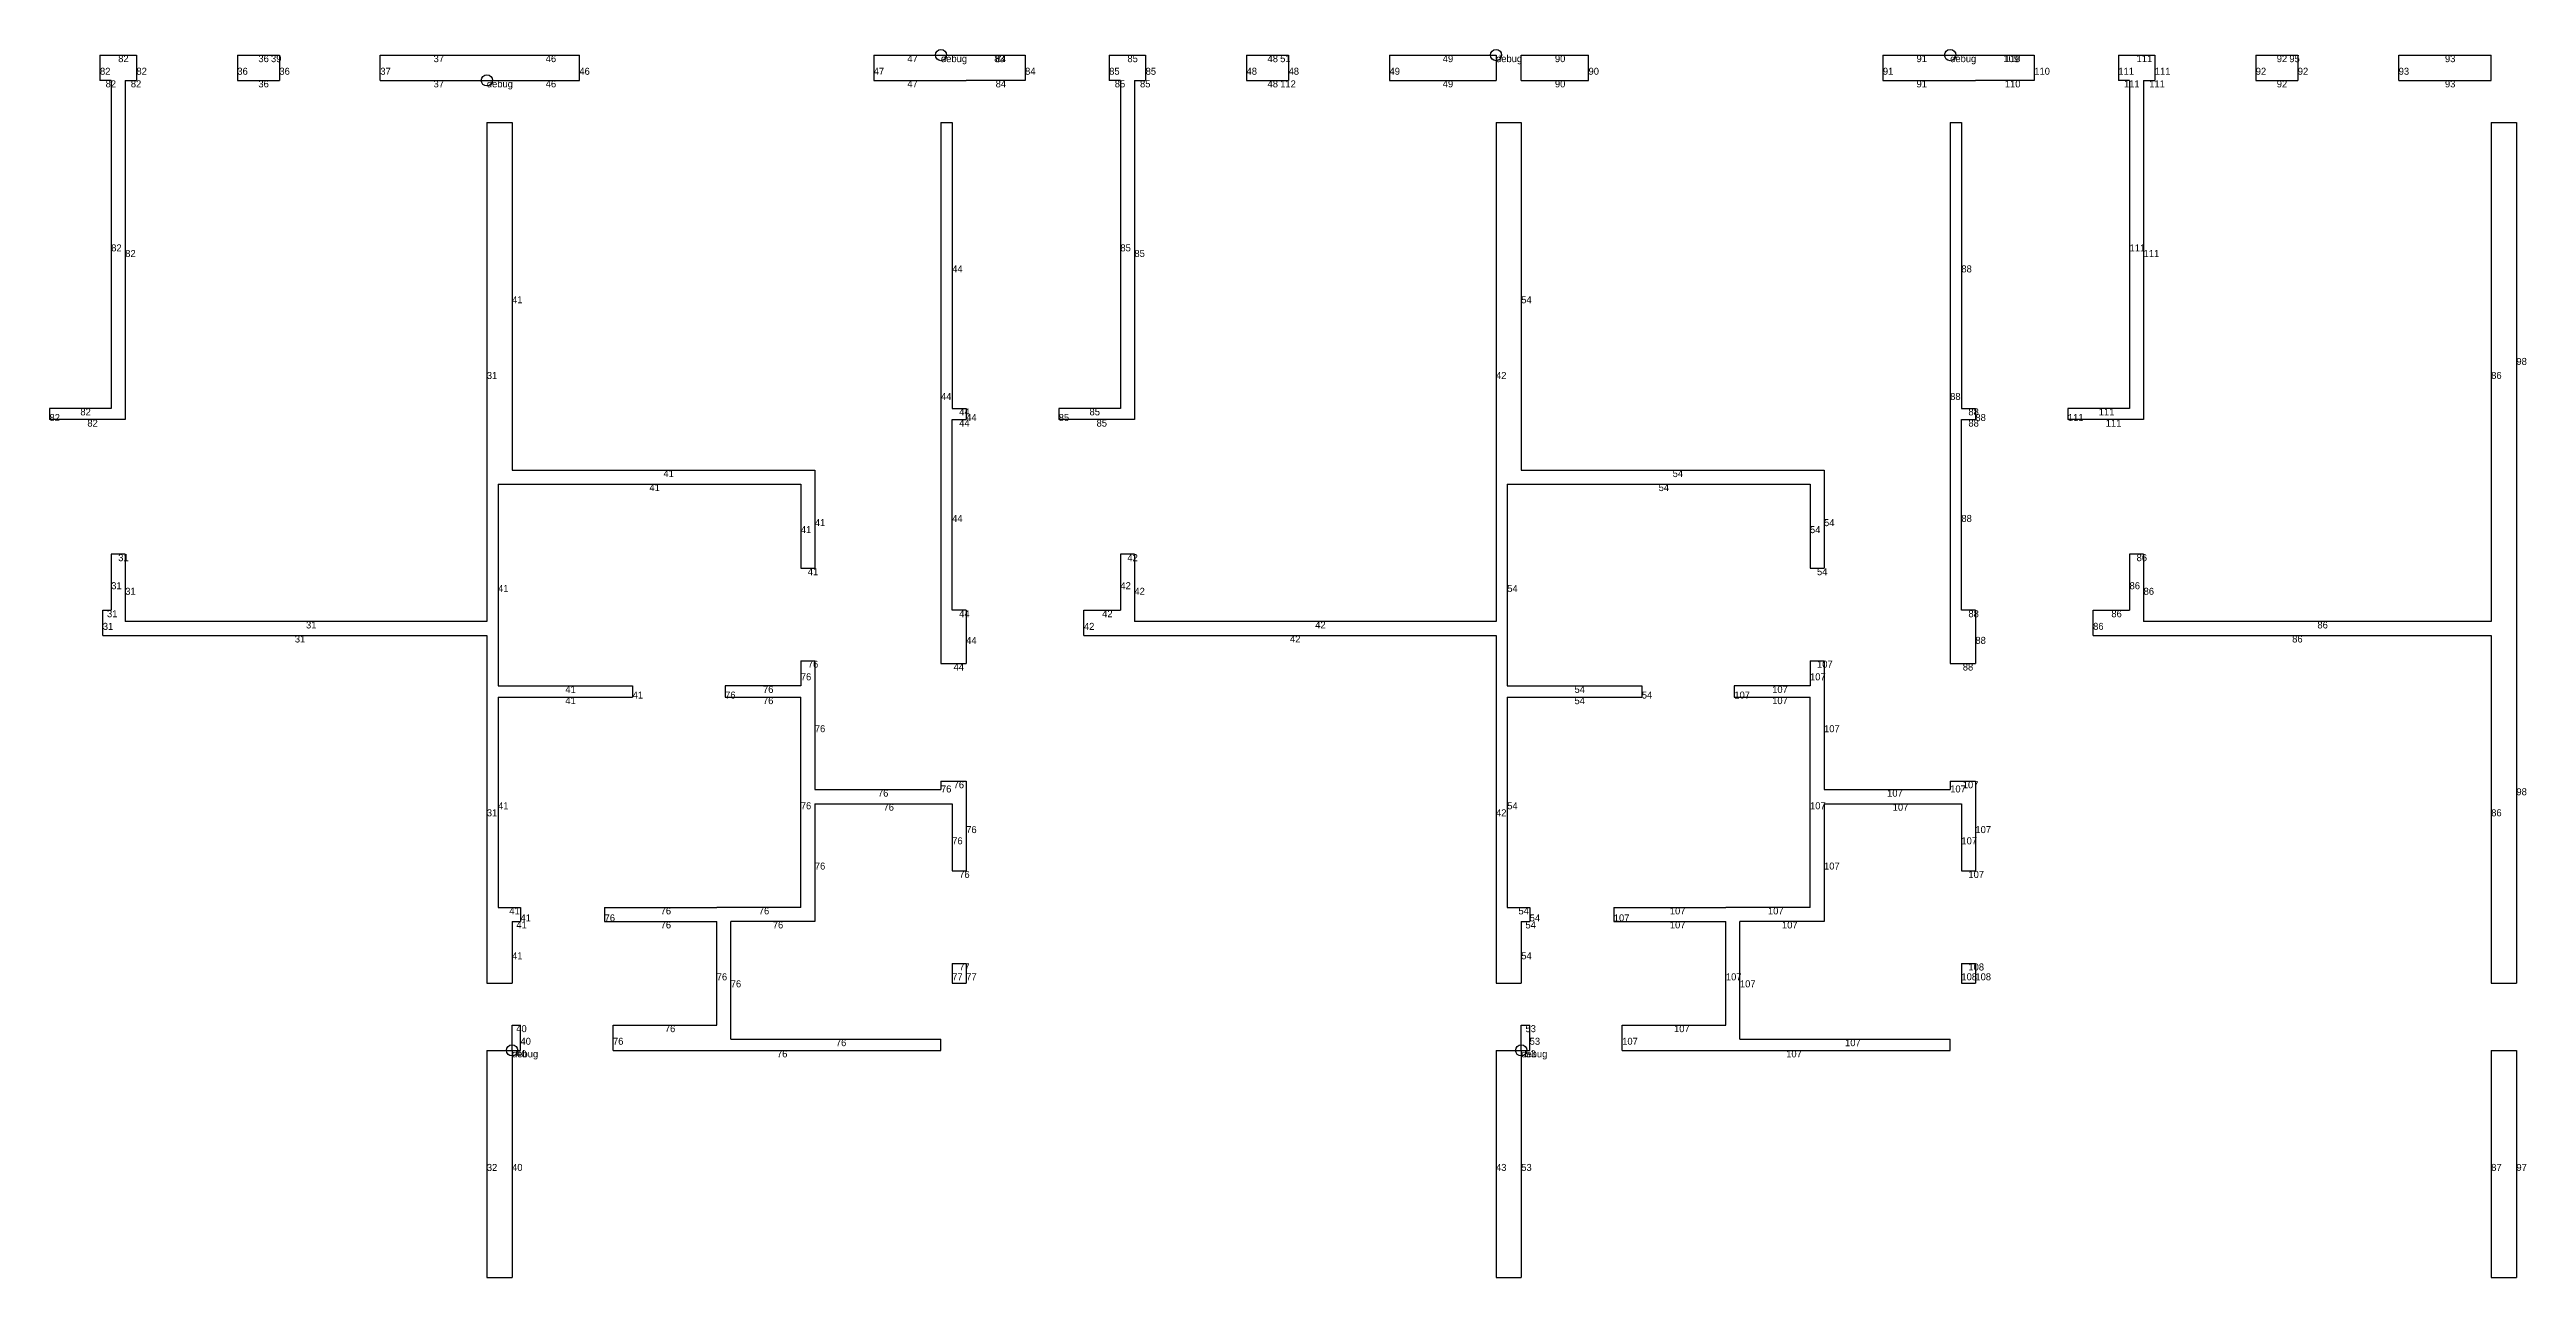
# Model space of a CAD drawing. Header units: metres. Extents: x 234 to 1679, y 437 to 1103.
# Drawn here: x 794 to 1678, y 665 to 1103 of the extents above; entities that cross this region are included whole.
import ezdxf

# ---------------------------------------------------------------- set-up
doc = ezdxf.new("R2010")
doc.units = ezdxf.units.M
doc.layers.add('WALL_DEBUG', color=7, linetype='Continuous')

msp = doc.modelspace()

# ---------------------------------------------------------------- texts
at = {"layer": 'comp_debug_text', "char_height": 2.5, "attachment_point": 1}
for s, insert in [('82', (812, 1096.5)), ('82', (818.5, 1101)), ('82', (825, 1096.5)), ('36', (861, 1096.5)), ('36', (868.5, 1101)), ('39', (873, 1101)), ('36', (876, 1096.5)), ('37', (912, 1096.5)), ('37', (931, 1101)), ('46', (971, 1101)), ('46', (983, 1096.5)), ('47', (1088, 1096.5)), ('47', (1100, 1101)), ('83', (1131, 1101)), ('84', (1131.5, 1101)), ('84', (1142, 1096.5)), ('85', (1172, 1096.5)), ('85', (1178.5, 1101)), ('85', (1185, 1096.5)), ('48', (1221, 1096.5)), ('48', (1228.5, 1101)), ('51', (1233, 1101)), ('48', (1236, 1096.5)), ('49', (1272, 1096.5)), ('49', (1291, 1101)), ('90', (1331, 1101)), ('90', (1343, 1096.5)), ('91', (1448, 1096.5)), ('91', (1460, 1101)), ('109', (1491, 1101)), ('110', (1491.5, 1101)), ('110', (1502, 1096.5)), ('111', (1532, 1096.5)), ('111', (1538.5, 1101)), ('111', (1545, 1096.5)), ('92', (1581, 1096.5)), ('92', (1588.5, 1101)), ('95', (1593, 1101)), ('92', (1596, 1096.5)), ('93', (1632, 1096.5)), ('93', (1648.5, 1101)), ('82', (814, 1092)), ('82', (823, 1092)), ('36', (868.5, 1092)), ('37', (931, 1092)), ('46', (971, 1092)), ('47', (1100, 1092)), ('84', (1131.5, 1092)), ('85', (1174, 1092)), ('85', (1183, 1092)), ('48', (1228.5, 1092)), ('112', (1233, 1092)), ('49', (1291, 1092)), ('90', (1331, 1092)), ('91', (1460, 1092)), ('110', (1491.5, 1092)), ('111', (1534, 1092)), ('111', (1543, 1092)), ('92', (1588.5, 1092)), ('93', (1648.5, 1092)), ('82', (816, 1033.5)), ('82', (821, 1031.5)), ('44', (1116, 1026)), ('85', (1176, 1033.5)), ('85', (1181, 1031.5)), ('88', (1476, 1026)), ('111', (1536, 1033.5)), ('111', (1541, 1031.5)), ('41', (959, 1015)), ('54', (1319, 1015)), ('98', (1674, 993)), ('31', (950, 988)), ('42', (1310, 988)), ('86', (1665, 988)), ('82', (794, 973)), ('82', (805, 975)), ('44', (1112, 980.5)), ('44', (1118.5, 975)), ('44', (1121, 973)), ('85', (1154, 973)), ('85', (1165, 975)), ('88', (1472, 980.5)), ('88', (1478.5, 975)), ('88', (1481, 973)), ('111', (1514, 973)), ('111', (1525, 975)), ('82', (807.5, 971)), ('44', (1118.5, 971)), ('85', (1167.5, 971)), ('88', (1478.5, 971)), ('111', (1527.5, 971)), ('41', (1008, 948)), ('41', (1013, 953)), ('54', (1368, 948)), ('54', (1373, 953)), ('44', (1116, 937)), ('88', (1476, 937)), ('41', (1062, 933)), ('41', (1067, 935.5)), ('54', (1422, 933)), ('54', (1427, 935.5)), ('31', (818.5, 923)), ('42', (1178.5, 923)), ('86', (1538.5, 923)), ('31', (816, 913)), ('31', (821, 911)), ('41', (954, 912)), ('41', (1064.5, 918)), ('42', (1176, 913)), ('42', (1181, 911)), ('54', (1314, 912)), ('54', (1424.5, 918)), ('86', (1536, 913)), ('86', (1541, 911)), ('31', (814.5, 903)), ('44', (1118.5, 903)), ('42', (1169.5, 903)), ('88', (1478.5, 903)), ('86', (1529.5, 903)), ('31', (813, 898.5)), ('31', (881.5, 894)), ('31', (885.5, 899)), ('44', (1121, 893.5)), ('42', (1163, 898.5)), ('42', (1236.5, 894)), ('42', (1245.5, 899)), ('88', (1481, 893.5)), ('86', (1523, 898.5)), ('86', (1594, 894)), ('86', (1603, 899)), ('76', (1064.5, 885)), ('44', (1116.5, 884)), ('107', (1424.5, 885)), ('88', (1476.5, 884)), ('41', (978, 876)), ('76', (1048.5, 876)), ('76', (1062, 880.5)), ('54', (1338, 876)), ('107', (1408.5, 876)), ('107', (1422, 880.5)), ('41', (978, 872)), ('41', (1002, 874)), ('76', (1035, 874)), ('76', (1048.5, 872)), ('54', (1338, 872)), ('54', (1362, 874)), ('107', (1395, 874)), ('107', (1408.5, 872)), ('76', (1067, 862)), ('107', (1427, 862)), ('76', (1112, 840.5)), ('76', (1116.5, 842)), ('107', (1472, 840.5)), ('107', (1476.5, 842)), ('98', (1674, 839.5)), ('31', (950, 832)), ('41', (954, 834.5)), ('76', (1062, 834.5)), ('76', (1089.5, 839)), ('76', (1091.5, 834)), ('42', (1310, 832)), ('54', (1314, 834.5)), ('107', (1422, 834.5)), ('107', (1449.5, 839)), ('107', (1451.5, 834)), ('86', (1665, 832)), ('76', (1116, 822)), ('76', (1121, 826)), ('107', (1476, 822)), ('107', (1481, 826)), ('76', (1067, 813)), ('107', (1427, 813)), ('76', (1118.5, 810)), ('107', (1478.5, 810)), ('41', (958, 797)), ('76', (1012, 797)), ('76', (1047, 797)), ('54', (1318, 797)), ('107', (1372, 797)), ('107', (1407, 797)), ('41', (960.5, 792)), ('41', (962, 794.5)), ('76', (992, 794.5)), ('76', (1012, 792)), ('76', (1052, 792)), ('54', (1320.5, 792)), ('54', (1322, 794.5)), ('107', (1352, 794.5)), ('107', (1372, 792)), ('107', (1412, 792)), ('41', (959, 781)), ('54', (1319, 781)), ('76', (1032, 773.5)), ('76', (1037, 771)), ('77', (1116, 773.5)), ('77', (1118.5, 777)), ('77', (1121, 773.5)), ('107', (1392, 773.5)), ('107', (1397, 771)), ('108', (1476, 773.5)), ('108', (1478.5, 777)), ('108', (1481, 773.5)), ('40', (960.5, 755)), ('76', (1013.5, 755)), ('53', (1320.5, 755)), ('107', (1373.5, 755)), ('40', (960.5, 746)), ('40', (962, 750.5)), ('76', (995, 750.5)), ('76', (1053.5, 746)), ('76', (1074.5, 750)), ('53', (1320.5, 746)), ('53', (1322, 750.5)), ('107', (1355, 750.5)), ('107', (1413.5, 746)), ('107', (1434.5, 750)), ('32', (950, 705.5)), ('40', (959, 705.5)), ('43', (1310, 705.5)), ('53', (1319, 705.5)), ('87', (1665, 705.5)), ('97', (1674, 705.5))]:
    msp.add_mtext(s, dxfattribs=dict(at, insert=insert))
at = {"layer": 'debug', "char_height": 2.5, "attachment_point": 1}
for insert in [(1112, 1101), (1310, 1101), (1472, 1101), (950, 1092), (959, 746), (959, 746), (959, 746), (959, 746), (959, 746), (959, 746), (1319, 746), (1319, 746), (1319, 746), (1319, 746), (1319, 746), (1319, 746)]:
    msp.add_mtext('debug', dxfattribs=dict(at, insert=insert))

# ---------------------------------------------------------------- linework, layer by layer
at = {"layer": 'debug', "color": 2}
for centre in [(1112, 1101), (1310, 1101), (1472, 1101), (950, 1092), (959, 746), (959, 746), (959, 746), (959, 746), (959, 746), (959, 746), (1319, 746), (1319, 746), (1319, 746), (1319, 746), (1319, 746), (1319, 746)]:
    msp.add_circle(centre, 2, dxfattribs=at)
at = {"layer": 'WALL_DEBUG'}
for p, q in [((812, 1101), (812, 1092)), ((812, 1101), (825, 1101)), ((812, 1101), (812, 1092)), ((812, 1101), (825, 1101)), ((812, 1101), (812, 1092)), ((812, 1101), (825, 1101)), ((812, 1101), (812, 1092)), ((812, 1101), (825, 1101)), ((812, 1101), (812, 1092)), ((812, 1101), (825, 1101)), ((812, 1101), (812, 1092)), ((812, 1101), (825, 1101)), ((812, 1101), (812, 1092)), ((812, 1101), (825, 1101)), ((825, 1101), (825, 1092)), ((825, 1101), (825, 1092)), ((825, 1101), (825, 1092)), ((825, 1101), (825, 1092)), ((825, 1101), (825, 1092)), ((825, 1101), (825, 1092)), ((825, 1101), (825, 1092)), ((861, 1101), (861, 1092)), ((861, 1101), (876, 1101)), ((861, 1101), (861, 1092)), ((861, 1101), (876, 1101)), ((861, 1101), (861, 1092)), ((861, 1101), (876, 1101)), ((861, 1101), (861, 1092)), ((861, 1101), (876, 1101)), ((861, 1101), (861, 1092)), ((861, 1101), (876, 1101)), ((861, 1101), (861, 1092)), ((861, 1101), (876, 1101)), ((861, 1101), (861, 1092)), ((861, 1101), (876, 1101)), ((873, 1101), (873, 1101)), ((873, 1101), (873, 1101)), ((873, 1101), (873, 1101)), ((873, 1101), (873, 1101)), ((873, 1101), (873, 1101)), ((873, 1101), (873, 1101)), ((873, 1101), (873, 1101)), ((876, 1101), (876, 1092)), ((876, 1101), (876, 1092)), ((876, 1101), (876, 1092)), ((876, 1101), (876, 1092)), ((876, 1101), (876, 1092)), ((876, 1101), (876, 1092)), ((876, 1101), (876, 1092)), ((912, 1092), (912, 1101)), ((912, 1101), (950, 1101)), ((912, 1092), (912, 1101)), ((912, 1101), (950, 1101)), ((912, 1092), (912, 1101)), ((912, 1101), (950, 1101)), ((912, 1092), (912, 1101)), ((912, 1101), (950, 1101)), ((912, 1092), (912, 1101)), ((912, 1101), (950, 1101)), ((912, 1092), (912, 1101)), ((912, 1101), (950, 1101)), ((912, 1092), (912, 1101)), ((912, 1101), (950, 1101)), ((950, 1101), (959, 1101)), ((950, 1101), (959, 1101)), ((950, 1101), (959, 1101)), ((950, 1101), (959, 1101)), ((950, 1101), (959, 1101)), ((950, 1101), (959, 1101)), ((959, 1101), (983, 1101)), ((959, 1101), (983, 1101)), ((959, 1101), (983, 1101)), ((959, 1101), (983, 1101)), ((959, 1101), (983, 1101)), ((959, 1101), (983, 1101)), ((959, 1101), (983, 1101)), ((983, 1092), (983, 1101)), ((983, 1092), (983, 1101)), ((983, 1092), (983, 1101)), ((983, 1092), (983, 1101)), ((983, 1092), (983, 1101)), ((983, 1092), (983, 1101)), ((983, 1092), (983, 1101)), ((1088, 1101), (1112, 1101)), ((1088, 1101), (1088, 1092)), ((1088, 1101), (1112, 1101)), ((1088, 1101), (1088, 1092)), ((1088, 1101), (1112, 1101)), ((1088, 1101), (1088, 1092)), ((1088, 1101), (1112, 1101)), ((1088, 1101), (1088, 1092)), ((1088, 1101), (1112, 1101)), ((1088, 1101), (1088, 1092)), ((1088, 1101), (1112, 1101)), ((1088, 1101), (1088, 1092)), ((1088, 1101), (1112, 1101)), ((1088, 1101), (1088, 1092)), ((1112, 1101), (1121, 1101)), ((1112, 1101), (1121, 1101)), ((1112, 1101), (1121, 1101)), ((1112, 1101), (1121, 1101)), ((1112, 1101), (1121, 1101)), ((1112, 1101), (1121, 1101)), ((1121, 1101), (1142, 1101)), ((1121, 1101), (1142, 1101)), ((1121, 1101), (1142, 1101)), ((1121, 1101), (1142, 1101)), ((1121, 1101), (1142, 1101)), ((1121, 1101), (1142, 1101)), ((1121, 1101), (1142, 1101)), ((1131, 1101), (1131, 1101)), ((1131, 1101), (1131, 1101)), ((1131, 1101), (1131, 1101)), ((1131, 1101), (1131, 1101)), ((1131, 1101), (1131, 1101)), ((1131, 1101), (1131, 1101)), ((1131, 1101), (1131, 1101)), ((1142, 1101), (1142, 1092)), ((1142, 1101), (1142, 1092)), ((1142, 1101), (1142, 1092)), ((1142, 1101), (1142, 1092)), ((1142, 1101), (1142, 1092)), ((1142, 1101), (1142, 1092)), ((1142, 1101), (1142, 1092)), ((1172, 1101), (1172, 1092)), ((1172, 1101), (1185, 1101)), ((1172, 1101), (1172, 1092)), ((1172, 1101), (1185, 1101)), ((1172, 1101), (1172, 1092)), ((1172, 1101), (1185, 1101)), ((1172, 1101), (1172, 1092)), ((1172, 1101), (1185, 1101)), ((1172, 1101), (1172, 1092)), ((1172, 1101), (1185, 1101)), ((1172, 1101), (1172, 1092)), ((1172, 1101), (1185, 1101)), ((1172, 1101), (1172, 1092)), ((1172, 1101), (1185, 1101)), ((1185, 1101), (1185, 1092)), ((1185, 1101), (1185, 1092)), ((1185, 1101), (1185, 1092)), ((1185, 1101), (1185, 1092)), ((1185, 1101), (1185, 1092)), ((1185, 1101), (1185, 1092)), ((1185, 1101), (1185, 1092)), ((1221, 1101), (1221, 1092)), ((1221, 1101), (1236, 1101)), ((1221, 1101), (1221, 1092)), ((1221, 1101), (1236, 1101)), ((1221, 1101), (1221, 1092)), ((1221, 1101), (1236, 1101)), ((1221, 1101), (1221, 1092)), ((1221, 1101), (1236, 1101)), ((1221, 1101), (1221, 1092)), ((1221, 1101), (1236, 1101)), ((1221, 1101), (1221, 1092)), ((1221, 1101), (1236, 1101)), ((1221, 1101), (1221, 1092)), ((1221, 1101), (1236, 1101)), ((1233, 1101), (1233, 1101)), ((1233, 1101), (1233, 1101)), ((1233, 1101), (1233, 1101)), ((1233, 1101), (1233, 1101)), ((1233, 1101), (1233, 1101)), ((1233, 1101), (1233, 1101)), ((1233, 1101), (1233, 1101)), ((1236, 1101), (1236, 1092)), ((1236, 1101), (1236, 1092)), ((1236, 1101), (1236, 1092)), ((1236, 1101), (1236, 1092)), ((1236, 1101), (1236, 1092)), ((1236, 1101), (1236, 1092)), ((1236, 1101), (1236, 1092)), ((1272, 1101), (1310, 1101)), ((1272, 1101), (1272, 1092)), ((1272, 1101), (1310, 1101)), ((1272, 1101), (1272, 1092)), ((1272, 1101), (1310, 1101)), ((1272, 1101), (1272, 1092)), ((1272, 1101), (1310, 1101)), ((1272, 1101), (1272, 1092)), ((1272, 1101), (1310, 1101)), ((1272, 1101), (1272, 1092)), ((1272, 1101), (1310, 1101)), ((1272, 1101), (1272, 1092)), ((1272, 1101), (1310, 1101)), ((1272, 1101), (1272, 1092)), ((1310, 1101), (1310, 1092)), ((1310, 1101), (1310, 1092)), ((1310, 1101), (1310, 1092)), ((1310, 1101), (1310, 1092)), ((1310, 1101), (1310, 1092)), ((1310, 1101), (1310, 1092)), ((1319, 1101), (1343, 1101)), ((1319, 1092), (1319, 1101)), ((1319, 1101), (1343, 1101)), ((1319, 1092), (1319, 1101)), ((1319, 1101), (1343, 1101)), ((1319, 1092), (1319, 1101)), ((1319, 1101), (1343, 1101)), ((1319, 1092), (1319, 1101)), ((1319, 1101), (1343, 1101)), ((1319, 1092), (1319, 1101)), ((1319, 1101), (1343, 1101)), ((1319, 1092), (1319, 1101)), ((1319, 1101), (1343, 1101)), ((1343, 1092), (1343, 1101)), ((1343, 1092), (1343, 1101)), ((1343, 1092), (1343, 1101)), ((1343, 1092), (1343, 1101)), ((1343, 1092), (1343, 1101)), ((1343, 1092), (1343, 1101)), ((1343, 1092), (1343, 1101)), ((1448, 1101), (1472, 1101)), ((1448, 1101), (1448, 1092)), ((1448, 1101), (1472, 1101)), ((1448, 1101), (1448, 1092)), ((1448, 1101), (1472, 1101)), ((1448, 1101), (1448, 1092)), ((1448, 1101), (1472, 1101)), ((1448, 1101), (1448, 1092)), ((1448, 1101), (1472, 1101)), ((1448, 1101), (1448, 1092)), ((1448, 1101), (1472, 1101)), ((1448, 1101), (1448, 1092)), ((1448, 1101), (1472, 1101)), ((1448, 1101), (1448, 1092)), ((1472, 1101), (1481, 1101)), ((1472, 1101), (1481, 1101)), ((1472, 1101), (1481, 1101)), ((1472, 1101), (1481, 1101)), ((1472, 1101), (1481, 1101)), ((1472, 1101), (1481, 1101)), ((1481, 1101), (1502, 1101)), ((1481, 1101), (1502, 1101)), ((1481, 1101), (1502, 1101)), ((1481, 1101), (1502, 1101)), ((1481, 1101), (1502, 1101)), ((1481, 1101), (1502, 1101)), ((1481, 1101), (1502, 1101)), ((1491, 1101), (1491, 1101)), ((1491, 1101), (1491, 1101)), ((1491, 1101), (1491, 1101)), ((1491, 1101), (1491, 1101)), ((1491, 1101), (1491, 1101)), ((1491, 1101), (1491, 1101)), ((1491, 1101), (1491, 1101)), ((1502, 1101), (1502, 1092)), ((1502, 1101), (1502, 1092)), ((1502, 1101), (1502, 1092)), ((1502, 1101), (1502, 1092)), ((1502, 1101), (1502, 1092)), ((1502, 1101), (1502, 1092)), ((1502, 1101), (1502, 1092)), ((1532, 1101), (1532, 1092)), ((1532, 1101), (1545, 1101)), ((1532, 1101), (1532, 1092)), ((1532, 1101), (1545, 1101)), ((1532, 1101), (1532, 1092)), ((1532, 1101), (1545, 1101)), ((1532, 1101), (1532, 1092)), ((1532, 1101), (1545, 1101)), ((1532, 1101), (1532, 1092)), ((1532, 1101), (1545, 1101)), ((1532, 1101), (1532, 1092)), ((1532, 1101), (1545, 1101)), ((1532, 1101), (1532, 1092)), ((1532, 1101), (1545, 1101)), ((1545, 1101), (1545, 1092)), ((1545, 1101), (1545, 1092)), ((1545, 1101), (1545, 1092)), ((1545, 1101), (1545, 1092)), ((1545, 1101), (1545, 1092)), ((1545, 1101), (1545, 1092)), ((1545, 1101), (1545, 1092)), ((1581, 1101), (1581, 1092)), ((1581, 1101), (1596, 1101)), ((1581, 1101), (1581, 1092)), ((1581, 1101), (1596, 1101)), ((1581, 1101), (1581, 1092)), ((1581, 1101), (1596, 1101)), ((1581, 1101), (1581, 1092)), ((1581, 1101), (1596, 1101)), ((1581, 1101), (1581, 1092)), ((1581, 1101), (1596, 1101)), ((1581, 1101), (1581, 1092)), ((1581, 1101), (1596, 1101)), ((1581, 1101), (1581, 1092)), ((1581, 1101), (1596, 1101)), ((1593, 1101), (1593, 1101)), ((1593, 1101), (1593, 1101)), ((1593, 1101), (1593, 1101)), ((1593, 1101), (1593, 1101)), ((1593, 1101), (1593, 1101)), ((1593, 1101), (1593, 1101)), ((1593, 1101), (1593, 1101)), ((1596, 1101), (1596, 1092)), ((1596, 1101), (1596, 1092)), ((1596, 1101), (1596, 1092)), ((1596, 1101), (1596, 1092)), ((1596, 1101), (1596, 1092)), ((1596, 1101), (1596, 1092)), ((1596, 1101), (1596, 1092)), ((1632, 1092), (1632, 1101)), ((1632, 1101), (1665, 1101)), ((1632, 1092), (1632, 1101)), ((1632, 1101), (1665, 1101)), ((1632, 1092), (1632, 1101)), ((1632, 1101), (1665, 1101)), ((1632, 1092), (1632, 1101)), ((1632, 1101), (1665, 1101)), ((1632, 1092), (1632, 1101)), ((1632, 1101), (1665, 1101)), ((1632, 1092), (1632, 1101)), ((1632, 1101), (1665, 1101)), ((1632, 1092), (1632, 1101)), ((1632, 1101), (1665, 1101)), ((1665, 1092), (1665, 1101)), ((1665, 1092), (1665, 1101)), ((1665, 1092), (1665, 1101)), ((1665, 1092), (1665, 1101)), ((1665, 1092), (1665, 1101)), ((1665, 1092), (1665, 1101)), ((816, 1092), (812, 1092)), ((816, 1092), (812, 1092)), ((816, 1092), (812, 1092)), ((816, 1092), (812, 1092)), ((816, 1092), (812, 1092)), ((816, 1092), (812, 1092)), ((816, 1092), (812, 1092)), ((816, 1092), (816, 975)), ((816, 1092), (816, 975)), ((816, 1092), (816, 975)), ((816, 1092), (816, 975)), ((816, 1092), (816, 975)), ((816, 1092), (816, 975)), ((816, 1092), (816, 975)), ((821, 1092), (821, 971)), ((821, 1092), (825, 1092)), ((821, 1092), (821, 971)), ((821, 1092), (825, 1092)), ((821, 1092), (821, 971)), ((821, 1092), (825, 1092)), ((821, 1092), (821, 971)), ((821, 1092), (825, 1092)), ((821, 1092), (821, 971)), ((821, 1092), (825, 1092)), ((821, 1092), (821, 971)), ((821, 1092), (825, 1092)), ((821, 1092), (821, 971)), ((821, 1092), (825, 1092)), ((861, 1092), (876, 1092)), ((861, 1092), (876, 1092)), ((861, 1092), (876, 1092)), ((861, 1092), (876, 1092)), ((861, 1092), (876, 1092)), ((861, 1092), (876, 1092)), ((861, 1092), (876, 1092)), ((912, 1092), (950, 1092)), ((912, 1092), (950, 1092)), ((912, 1092), (950, 1092)), ((912, 1092), (950, 1092)), ((912, 1092), (950, 1092)), ((912, 1092), (950, 1092)), ((912, 1092), (950, 1092)), ((950, 1092), (959, 1092)), ((950, 1092), (959, 1092)), ((950, 1092), (959, 1092)), ((950, 1092), (959, 1092)), ((950, 1092), (959, 1092)), ((950, 1092), (959, 1092)), ((959, 1092), (983, 1092)), ((959, 1092), (983, 1092)), ((959, 1092), (983, 1092)), ((959, 1092), (983, 1092)), ((959, 1092), (983, 1092)), ((959, 1092), (983, 1092)), ((959, 1092), (983, 1092)), ((1088, 1092), (1112, 1092)), ((1088, 1092), (1112, 1092)), ((1088, 1092), (1112, 1092)), ((1088, 1092), (1112, 1092)), ((1088, 1092), (1112, 1092)), ((1088, 1092), (1112, 1092)), ((1088, 1092), (1112, 1092)), ((1112, 1092), (1121, 1092)), ((1112, 1092), (1121, 1092)), ((1112, 1092), (1121, 1092)), ((1112, 1092), (1121, 1092)), ((1112, 1092), (1121, 1092)), ((1112, 1092), (1121, 1092)), ((1142, 1092), (1121, 1092)), ((1142, 1092), (1121, 1092)), ((1142, 1092), (1121, 1092)), ((1142, 1092), (1121, 1092)), ((1142, 1092), (1121, 1092)), ((1142, 1092), (1121, 1092)), ((1142, 1092), (1121, 1092)), ((1176, 1092), (1172, 1092)), ((1176, 1092), (1172, 1092)), ((1176, 1092), (1172, 1092)), ((1176, 1092), (1172, 1092)), ((1176, 1092), (1172, 1092)), ((1176, 1092), (1172, 1092)), ((1176, 1092), (1172, 1092)), ((1176, 1092), (1176, 975)), ((1176, 1092), (1176, 975)), ((1176, 1092), (1176, 975)), ((1176, 1092), (1176, 975)), ((1176, 1092), (1176, 975)), ((1176, 1092), (1176, 975)), ((1176, 1092), (1176, 975)), ((1181, 1092), (1181, 971)), ((1181, 1092), (1185, 1092)), ((1181, 1092), (1181, 971)), ((1181, 1092), (1185, 1092)), ((1181, 1092), (1181, 971)), ((1181, 1092), (1185, 1092)), ((1181, 1092), (1181, 971)), ((1181, 1092), (1185, 1092)), ((1181, 1092), (1181, 971)), ((1181, 1092), (1185, 1092)), ((1181, 1092), (1181, 971)), ((1181, 1092), (1185, 1092)), ((1181, 1092), (1181, 971)), ((1181, 1092), (1185, 1092)), ((1221, 1092), (1236, 1092)), ((1221, 1092), (1236, 1092)), ((1221, 1092), (1236, 1092)), ((1221, 1092), (1236, 1092)), ((1221, 1092), (1236, 1092)), ((1221, 1092), (1236, 1092)), ((1221, 1092), (1236, 1092)), ((1233, 1092), (1233, 1092)), ((1233, 1092), (1233, 1092)), ((1233, 1092), (1233, 1092)), ((1233, 1092), (1233, 1092)), ((1233, 1092), (1233, 1092)), ((1233, 1092), (1233, 1092)), ((1233, 1092), (1233, 1092)), ((1272, 1092), (1310, 1092)), ((1272, 1092), (1310, 1092)), ((1272, 1092), (1310, 1092)), ((1272, 1092), (1310, 1092)), ((1272, 1092), (1310, 1092)), ((1272, 1092), (1310, 1092)), ((1272, 1092), (1310, 1092)), ((1319, 1092), (1343, 1092)), ((1319, 1092), (1343, 1092)), ((1319, 1092), (1343, 1092)), ((1319, 1092), (1343, 1092)), ((1319, 1092), (1343, 1092)), ((1319, 1092), (1343, 1092)), ((1319, 1092), (1343, 1092)), ((1448, 1092), (1472, 1092)), ((1448, 1092), (1472, 1092)), ((1448, 1092), (1472, 1092)), ((1448, 1092), (1472, 1092)), ((1448, 1092), (1472, 1092)), ((1448, 1092), (1472, 1092)), ((1448, 1092), (1472, 1092)), ((1472, 1092), (1481, 1092)), ((1472, 1092), (1481, 1092)), ((1472, 1092), (1481, 1092)), ((1472, 1092), (1481, 1092)), ((1472, 1092), (1481, 1092)), ((1472, 1092), (1481, 1092)), ((1502, 1092), (1481, 1092)), ((1502, 1092), (1481, 1092)), ((1502, 1092), (1481, 1092)), ((1502, 1092), (1481, 1092)), ((1502, 1092), (1481, 1092)), ((1502, 1092), (1481, 1092)), ((1502, 1092), (1481, 1092)), ((1536, 1092), (1532, 1092)), ((1536, 1092), (1532, 1092)), ((1536, 1092), (1532, 1092)), ((1536, 1092), (1532, 1092)), ((1536, 1092), (1532, 1092)), ((1536, 1092), (1532, 1092)), ((1536, 1092), (1532, 1092)), ((1536, 1092), (1536, 975)), ((1536, 1092), (1536, 975)), ((1536, 1092), (1536, 975)), ((1536, 1092), (1536, 975)), ((1536, 1092), (1536, 975)), ((1536, 1092), (1536, 975)), ((1536, 1092), (1536, 975)), ((1541, 1092), (1541, 971)), ((1541, 1092), (1545, 1092)), ((1541, 1092), (1541, 971)), ((1541, 1092), (1545, 1092)), ((1541, 1092), (1541, 971)), ((1541, 1092), (1545, 1092)), ((1541, 1092), (1541, 971)), ((1541, 1092), (1545, 1092)), ((1541, 1092), (1541, 971)), ((1541, 1092), (1545, 1092)), ((1541, 1092), (1541, 971)), ((1541, 1092), (1545, 1092)), ((1541, 1092), (1541, 971)), ((1541, 1092), (1545, 1092)), ((1581, 1092), (1596, 1092)), ((1581, 1092), (1596, 1092)), ((1581, 1092), (1596, 1092)), ((1581, 1092), (1596, 1092)), ((1581, 1092), (1596, 1092)), ((1581, 1092), (1596, 1092)), ((1581, 1092), (1596, 1092)), ((1632, 1092), (1665, 1092)), ((1632, 1092), (1665, 1092)), ((1632, 1092), (1665, 1092)), ((1632, 1092), (1665, 1092)), ((1632, 1092), (1665, 1092)), ((1632, 1092), (1665, 1092)), ((1632, 1092), (1665, 1092)), ((950, 1077), (950, 899)), ((950, 1077), (950, 899)), ((950, 1077), (959, 1077)), ((950, 1077), (950, 899)), ((950, 1077), (959, 1077)), ((950, 1077), (950, 899)), ((950, 1077), (959, 1077)), ((950, 1077), (950, 899)), ((950, 1077), (959, 1077)), ((950, 1077), (950, 899)), ((950, 1077), (959, 1077)), ((950, 1077), (950, 899)), ((950, 1077), (959, 1077)), ((959, 1077), (959, 953)), ((959, 1077), (959, 953)), ((959, 1077), (959, 953)), ((959, 1077), (959, 953)), ((959, 1077), (959, 953)), ((959, 1077), (959, 953)), ((959, 1077), (959, 953)), ((1112, 1077), (1112, 884)), ((1112, 1077), (1112, 884)), ((1112, 1077), (1116, 1077)), ((1112, 1077), (1112, 884)), ((1112, 1077), (1116, 1077)), ((1112, 1077), (1112, 884)), ((1112, 1077), (1116, 1077)), ((1112, 1077), (1112, 884)), ((1112, 1077), (1116, 1077)), ((1112, 1077), (1112, 884)), ((1112, 1077), (1116, 1077)), ((1112, 1077), (1112, 884)), ((1112, 1077), (1116, 1077)), ((1116, 1077), (1116, 975)), ((1116, 1077), (1116, 975)), ((1116, 1077), (1116, 975)), ((1116, 1077), (1116, 975)), ((1116, 1077), (1116, 975)), ((1116, 1077), (1116, 975)), ((1116, 1077), (1116, 975)), ((1310, 1077), (1310, 899)), ((1310, 1077), (1310, 899)), ((1310, 1077), (1319, 1077)), ((1310, 1077), (1310, 899)), ((1310, 1077), (1319, 1077)), ((1310, 1077), (1310, 899)), ((1310, 1077), (1319, 1077)), ((1310, 1077), (1310, 899)), ((1310, 1077), (1319, 1077)), ((1310, 1077), (1310, 899)), ((1310, 1077), (1319, 1077)), ((1310, 1077), (1310, 899)), ((1310, 1077), (1319, 1077)), ((1319, 1077), (1319, 953)), ((1319, 1077), (1319, 953)), ((1319, 1077), (1319, 953)), ((1319, 1077), (1319, 953)), ((1319, 1077), (1319, 953)), ((1319, 1077), (1319, 953)), ((1319, 1077), (1319, 953)), ((1472, 1077), (1472, 884)), ((1472, 1077), (1472, 884)), ((1472, 1077), (1476, 1077)), ((1472, 1077), (1472, 884)), ((1472, 1077), (1476, 1077)), ((1472, 1077), (1472, 884)), ((1472, 1077), (1476, 1077)), ((1472, 1077), (1472, 884)), ((1472, 1077), (1476, 1077)), ((1472, 1077), (1472, 884)), ((1472, 1077), (1476, 1077)), ((1472, 1077), (1472, 884)), ((1472, 1077), (1476, 1077)), ((1476, 1077), (1476, 975)), ((1476, 1077), (1476, 975)), ((1476, 1077), (1476, 975)), ((1476, 1077), (1476, 975)), ((1476, 1077), (1476, 975)), ((1476, 1077), (1476, 975)), ((1476, 1077), (1476, 975)), ((1665, 1077), (1665, 899)), ((1665, 1077), (1665, 899)), ((1665, 1077), (1674, 1077)), ((1665, 1077), (1665, 899)), ((1665, 1077), (1674, 1077)), ((1665, 1077), (1665, 899)), ((1665, 1077), (1674, 1077)), ((1665, 1077), (1665, 899)), ((1665, 1077), (1674, 1077)), ((1665, 1077), (1665, 899)), ((1665, 1077), (1674, 1077)), ((1665, 1077), (1665, 899)), ((1665, 1077), (1674, 1077)), ((1674, 1077), (1674, 909)), ((1674, 1077), (1674, 909)), ((1674, 1077), (1674, 909)), ((1674, 1077), (1674, 909)), ((1674, 1077), (1674, 909)), ((1674, 1077), (1674, 909)), ((1674, 1077), (1674, 909)), ((816, 975), (794, 975)), ((794, 975), (794, 971)), ((816, 975), (794, 975)), ((794, 975), (794, 971)), ((816, 975), (794, 975)), ((794, 975), (794, 971)), ((816, 975), (794, 975)), ((794, 975), (794, 971)), ((816, 975), (794, 975)), ((794, 975), (794, 971)), ((816, 975), (794, 975)), ((794, 975), (794, 971)), ((816, 975), (794, 975)), ((794, 975), (794, 971)), ((1116, 975), (1121, 975)), ((1116, 975), (1121, 975)), ((1116, 975), (1121, 975)), ((1116, 975), (1121, 975)), ((1116, 975), (1121, 975)), ((1116, 975), (1121, 975)), ((1116, 975), (1121, 975)), ((1121, 975), (1121, 971)), ((1121, 975), (1121, 971)), ((1121, 975), (1121, 971)), ((1121, 975), (1121, 971)), ((1121, 975), (1121, 971)), ((1121, 975), (1121, 971)), ((1121, 975), (1121, 971)), ((1176, 975), (1154, 975)), ((1154, 975), (1154, 971)), ((1176, 975), (1154, 975)), ((1154, 975), (1154, 971)), ((1176, 975), (1154, 975)), ((1154, 975), (1154, 971)), ((1176, 975), (1154, 975)), ((1154, 975), (1154, 971)), ((1176, 975), (1154, 975)), ((1154, 975), (1154, 971)), ((1176, 975), (1154, 975)), ((1154, 975), (1154, 971)), ((1176, 975), (1154, 975)), ((1154, 975), (1154, 971)), ((1476, 975), (1481, 975)), ((1476, 975), (1481, 975)), ((1476, 975), (1481, 975)), ((1476, 975), (1481, 975)), ((1476, 975), (1481, 975)), ((1476, 975), (1481, 975)), ((1476, 975), (1481, 975)), ((1481, 975), (1481, 971)), ((1481, 975), (1481, 971)), ((1481, 975), (1481, 971)), ((1481, 975), (1481, 971)), ((1481, 975), (1481, 971)), ((1481, 975), (1481, 971)), ((1481, 975), (1481, 971)), ((1536, 975), (1514, 975)), ((1514, 975), (1514, 971)), ((1536, 975), (1514, 975)), ((1514, 975), (1514, 971)), ((1536, 975), (1514, 975)), ((1514, 975), (1514, 971)), ((1536, 975), (1514, 975)), ((1514, 975), (1514, 971)), ((1536, 975), (1514, 975)), ((1514, 975), (1514, 971)), ((1536, 975), (1514, 975)), ((1514, 975), (1514, 971)), ((1536, 975), (1514, 975)), ((1514, 975), (1514, 971)), ((821, 971), (794, 971)), ((821, 971), (794, 971)), ((821, 971), (794, 971)), ((821, 971), (794, 971)), ((821, 971), (794, 971)), ((821, 971), (794, 971)), ((821, 971), (794, 971)), ((1116, 903), (1116, 971)), ((1116, 971), (1121, 971)), ((1116, 903), (1116, 971)), ((1116, 971), (1121, 971)), ((1116, 903), (1116, 971)), ((1116, 971), (1121, 971)), ((1116, 903), (1116, 971)), ((1116, 971), (1121, 971)), ((1116, 903), (1116, 971)), ((1116, 971), (1121, 971)), ((1116, 903), (1116, 971)), ((1116, 971), (1121, 971)), ((1116, 903), (1116, 971)), ((1116, 971), (1121, 971)), ((1181, 971), (1154, 971)), ((1181, 971), (1154, 971)), ((1181, 971), (1154, 971)), ((1181, 971), (1154, 971)), ((1181, 971), (1154, 971)), ((1181, 971), (1154, 971)), ((1181, 971), (1154, 971)), ((1476, 903), (1476, 971)), ((1476, 971), (1481, 971)), ((1476, 903), (1476, 971)), ((1476, 971), (1481, 971)), ((1476, 903), (1476, 971)), ((1476, 971), (1481, 971)), ((1476, 903), (1476, 971)), ((1476, 971), (1481, 971)), ((1476, 903), (1476, 971)), ((1476, 971), (1481, 971)), ((1476, 903), (1476, 971)), ((1476, 971), (1481, 971)), ((1476, 903), (1476, 971)), ((1476, 971), (1481, 971)), ((1541, 971), (1514, 971)), ((1541, 971), (1514, 971)), ((1541, 971), (1514, 971)), ((1541, 971), (1514, 971)), ((1541, 971), (1514, 971)), ((1541, 971), (1514, 971)), ((1541, 971), (1514, 971)), ((954, 948), (954, 876)), ((954, 948), (1062, 948)), ((954, 948), (954, 876)), ((954, 948), (1062, 948)), ((954, 948), (954, 876)), ((954, 948), (1062, 948)), ((954, 948), (954, 876)), ((954, 948), (1062, 948)), ((954, 948), (954, 876)), ((954, 948), (1062, 948)), ((954, 948), (954, 876)), ((954, 948), (1062, 948)), ((954, 948), (954, 876)), ((954, 948), (1062, 948)), ((959, 953), (1067, 953)), ((959, 953), (1067, 953)), ((959, 953), (1067, 953)), ((959, 953), (1067, 953)), ((959, 953), (1067, 953)), ((959, 953), (1067, 953)), ((959, 953), (1067, 953)), ((1062, 948), (1062, 918)), ((1062, 948), (1062, 918)), ((1062, 948), (1062, 918)), ((1062, 948), (1062, 918)), ((1062, 948), (1062, 918)), ((1062, 948), (1062, 918)), ((1062, 948), (1062, 918)), ((1067, 953), (1067, 918)), ((1067, 953), (1067, 918)), ((1067, 953), (1067, 918)), ((1067, 953), (1067, 918)), ((1067, 953), (1067, 918)), ((1067, 953), (1067, 918)), ((1067, 953), (1067, 918)), ((1314, 948), (1314, 876)), ((1314, 948), (1422, 948)), ((1314, 948), (1314, 876)), ((1314, 948), (1422, 948)), ((1314, 948), (1314, 876)), ((1314, 948), (1422, 948)), ((1314, 948), (1314, 876)), ((1314, 948), (1422, 948)), ((1314, 948), (1314, 876)), ((1314, 948), (1422, 948)), ((1314, 948), (1314, 876)), ((1314, 948), (1422, 948)), ((1314, 948), (1314, 876)), ((1314, 948), (1422, 948)), ((1319, 953), (1427, 953)), ((1319, 953), (1427, 953)), ((1319, 953), (1427, 953)), ((1319, 953), (1427, 953)), ((1319, 953), (1427, 953)), ((1319, 953), (1427, 953)), ((1319, 953), (1427, 953)), ((1422, 948), (1422, 918)), ((1422, 948), (1422, 918)), ((1422, 948), (1422, 918)), ((1422, 948), (1422, 918)), ((1422, 948), (1422, 918)), ((1422, 948), (1422, 918)), ((1422, 948), (1422, 918)), ((1427, 953), (1427, 918)), ((1427, 953), (1427, 918)), ((1427, 953), (1427, 918)), ((1427, 953), (1427, 918)), ((1427, 953), (1427, 918)), ((1427, 953), (1427, 918)), ((1427, 953), (1427, 918)), ((821, 923), (816, 923)), ((816, 923), (816, 903)), ((821, 923), (816, 923)), ((816, 923), (816, 903)), ((821, 923), (816, 923)), ((816, 923), (816, 903)), ((821, 923), (816, 923)), ((816, 923), (816, 903)), ((821, 923), (816, 923)), ((816, 923), (816, 903)), ((821, 923), (816, 923)), ((816, 923), (816, 903)), ((821, 923), (816, 923)), ((816, 923), (816, 903)), ((821, 923), (821, 899)), ((821, 923), (821, 899)), ((821, 923), (821, 899)), ((821, 923), (821, 899)), ((821, 923), (821, 899)), ((821, 923), (821, 899)), ((821, 923), (821, 899)), ((1181, 923), (1176, 923)), ((1176, 923), (1176, 903)), ((1181, 923), (1176, 923)), ((1176, 923), (1176, 903)), ((1181, 923), (1176, 923)), ((1176, 923), (1176, 903)), ((1181, 923), (1176, 923)), ((1176, 923), (1176, 903)), ((1181, 923), (1176, 923)), ((1176, 923), (1176, 903)), ((1181, 923), (1176, 923)), ((1176, 923), (1176, 903)), ((1181, 923), (1176, 923)), ((1176, 923), (1176, 903)), ((1181, 923), (1181, 899)), ((1181, 923), (1181, 899)), ((1181, 923), (1181, 899)), ((1181, 923), (1181, 899)), ((1181, 923), (1181, 899)), ((1181, 923), (1181, 899)), ((1181, 923), (1181, 899)), ((1541, 923), (1536, 923)), ((1536, 923), (1536, 903)), ((1541, 923), (1536, 923)), ((1536, 923), (1536, 903)), ((1541, 923), (1536, 923)), ((1536, 923), (1536, 903)), ((1541, 923), (1536, 923)), ((1536, 923), (1536, 903)), ((1541, 923), (1536, 923)), ((1536, 923), (1536, 903)), ((1541, 923), (1536, 923)), ((1536, 923), (1536, 903)), ((1541, 923), (1536, 923)), ((1536, 923), (1536, 903)), ((1541, 923), (1541, 899)), ((1541, 923), (1541, 899)), ((1541, 923), (1541, 899)), ((1541, 923), (1541, 899)), ((1541, 923), (1541, 899)), ((1541, 923), (1541, 899)), ((1541, 923), (1541, 899)), ((1062, 918), (1067, 918)), ((1062, 918), (1067, 918)), ((1062, 918), (1067, 918)), ((1062, 918), (1067, 918)), ((1062, 918), (1067, 918)), ((1062, 918), (1067, 918)), ((1062, 918), (1067, 918)), ((1422, 918), (1427, 918)), ((1422, 918), (1427, 918)), ((1422, 918), (1427, 918)), ((1422, 918), (1427, 918)), ((1422, 918), (1427, 918)), ((1422, 918), (1427, 918)), ((1422, 918), (1427, 918)), ((813, 894), (813, 903)), ((813, 903), (816, 903)), ((813, 894), (813, 903)), ((813, 903), (816, 903)), ((813, 894), (813, 903)), ((813, 903), (816, 903)), ((813, 894), (813, 903)), ((813, 903), (816, 903)), ((813, 894), (813, 903)), ((813, 903), (816, 903)), ((813, 894), (813, 903)), ((813, 903), (816, 903)), ((813, 894), (813, 903)), ((813, 903), (816, 903)), ((1121, 903), (1116, 903)), ((1121, 903), (1116, 903)), ((1121, 903), (1116, 903)), ((1121, 903), (1116, 903)), ((1121, 903), (1116, 903)), ((1121, 903), (1116, 903)), ((1121, 903), (1116, 903)), ((1121, 903), (1121, 884)), ((1121, 903), (1121, 884)), ((1121, 903), (1121, 884)), ((1121, 903), (1121, 884)), ((1121, 903), (1121, 884)), ((1121, 903), (1121, 884)), ((1121, 903), (1121, 884)), ((1163, 894), (1163, 903)), ((1163, 903), (1176, 903)), ((1163, 894), (1163, 903)), ((1163, 903), (1176, 903)), ((1163, 894), (1163, 903)), ((1163, 903), (1176, 903)), ((1163, 894), (1163, 903)), ((1163, 903), (1176, 903)), ((1163, 894), (1163, 903)), ((1163, 903), (1176, 903)), ((1163, 894), (1163, 903)), ((1163, 903), (1176, 903)), ((1163, 894), (1163, 903)), ((1163, 903), (1176, 903)), ((1481, 903), (1476, 903)), ((1481, 903), (1476, 903)), ((1481, 903), (1476, 903)), ((1481, 903), (1476, 903)), ((1481, 903), (1476, 903)), ((1481, 903), (1476, 903)), ((1481, 903), (1476, 903)), ((1481, 903), (1481, 884)), ((1481, 903), (1481, 884)), ((1481, 903), (1481, 884)), ((1481, 903), (1481, 884)), ((1481, 903), (1481, 884)), ((1481, 903), (1481, 884)), ((1481, 903), (1481, 884)), ((1523, 894), (1523, 903)), ((1523, 903), (1536, 903)), ((1523, 894), (1523, 903)), ((1523, 903), (1536, 903)), ((1523, 894), (1523, 903)), ((1523, 903), (1536, 903)), ((1523, 894), (1523, 903)), ((1523, 903), (1536, 903)), ((1523, 894), (1523, 903)), ((1523, 903), (1536, 903)), ((1523, 894), (1523, 903)), ((1523, 903), (1536, 903)), ((1523, 894), (1523, 903)), ((1523, 903), (1536, 903)), ((1674, 909), (1674, 770)), ((1674, 909), (1674, 770)), ((1674, 909), (1674, 770)), ((1674, 909), (1674, 770)), ((1674, 909), (1674, 770)), ((1674, 909), (1674, 770)), ((1674, 909), (1674, 770)), ((813, 894), (950, 894)), ((813, 894), (950, 894)), ((813, 894), (950, 894)), ((813, 894), (950, 894)), ((813, 894), (950, 894)), ((813, 894), (950, 894)), ((813, 894), (950, 894)), ((950, 899), (821, 899)), ((950, 899), (821, 899)), ((950, 899), (821, 899)), ((950, 899), (821, 899)), ((950, 899), (821, 899)), ((950, 899), (821, 899)), ((950, 899), (821, 899)), ((950, 894), (950, 770)), ((950, 894), (950, 770)), ((950, 894), (950, 770)), ((950, 894), (950, 770)), ((950, 894), (950, 770)), ((950, 894), (950, 770)), ((950, 894), (950, 770)), ((1163, 894), (1310, 894)), ((1163, 894), (1310, 894)), ((1163, 894), (1310, 894)), ((1163, 894), (1310, 894)), ((1163, 894), (1310, 894)), ((1163, 894), (1310, 894)), ((1163, 894), (1310, 894)), ((1310, 899), (1181, 899)), ((1310, 899), (1181, 899)), ((1310, 899), (1181, 899)), ((1310, 899), (1181, 899)), ((1310, 899), (1181, 899)), ((1310, 899), (1181, 899)), ((1310, 899), (1181, 899)), ((1310, 894), (1310, 770)), ((1310, 894), (1310, 770)), ((1310, 894), (1310, 770)), ((1310, 894), (1310, 770)), ((1310, 894), (1310, 770)), ((1310, 894), (1310, 770)), ((1310, 894), (1310, 770)), ((1523, 894), (1665, 894)), ((1523, 894), (1665, 894)), ((1523, 894), (1665, 894)), ((1523, 894), (1665, 894)), ((1523, 894), (1665, 894)), ((1523, 894), (1665, 894)), ((1523, 894), (1665, 894)), ((1665, 899), (1541, 899)), ((1665, 899), (1541, 899)), ((1665, 899), (1541, 899)), ((1665, 899), (1541, 899)), ((1665, 899), (1541, 899)), ((1665, 899), (1541, 899)), ((1665, 899), (1541, 899)), ((1665, 894), (1665, 770)), ((1665, 894), (1665, 770)), ((1665, 894), (1665, 770)), ((1665, 894), (1665, 770)), ((1665, 894), (1665, 770)), ((1665, 894), (1665, 770)), ((1665, 894), (1665, 770)), ((1062, 885), (1062, 876)), ((1062, 885), (1067, 885)), ((1062, 885), (1062, 876)), ((1062, 885), (1067, 885)), ((1062, 885), (1062, 876)), ((1062, 885), (1067, 885)), ((1062, 885), (1062, 876)), ((1062, 885), (1067, 885)), ((1062, 885), (1062, 876)), ((1062, 885), (1067, 885)), ((1062, 885), (1062, 876)), ((1062, 885), (1067, 885)), ((1062, 885), (1062, 876)), ((1062, 885), (1067, 885)), ((1067, 885), (1067, 839)), ((1067, 885), (1067, 839)), ((1067, 885), (1067, 839)), ((1067, 885), (1067, 839)), ((1067, 885), (1067, 839)), ((1067, 885), (1067, 839)), ((1067, 885), (1067, 839)), ((1112, 884), (1121, 884)), ((1112, 884), (1121, 884)), ((1112, 884), (1121, 884)), ((1112, 884), (1121, 884)), ((1112, 884), (1121, 884)), ((1112, 884), (1121, 884)), ((1112, 884), (1121, 884)), ((1422, 885), (1422, 876)), ((1422, 885), (1427, 885)), ((1422, 885), (1422, 876)), ((1422, 885), (1427, 885)), ((1422, 885), (1422, 876)), ((1422, 885), (1427, 885)), ((1422, 885), (1422, 876)), ((1422, 885), (1427, 885)), ((1422, 885), (1422, 876)), ((1422, 885), (1427, 885)), ((1422, 885), (1422, 876)), ((1422, 885), (1427, 885)), ((1422, 885), (1422, 876)), ((1422, 885), (1427, 885)), ((1427, 885), (1427, 839)), ((1427, 885), (1427, 839)), ((1427, 885), (1427, 839)), ((1427, 885), (1427, 839)), ((1427, 885), (1427, 839)), ((1427, 885), (1427, 839)), ((1427, 885), (1427, 839)), ((1472, 884), (1481, 884)), ((1472, 884), (1481, 884)), ((1472, 884), (1481, 884)), ((1472, 884), (1481, 884)), ((1472, 884), (1481, 884)), ((1472, 884), (1481, 884)), ((1472, 884), (1481, 884)), ((954, 876), (1002, 876)), ((954, 876), (1002, 876)), ((954, 876), (1002, 876)), ((954, 876), (1002, 876)), ((954, 876), (1002, 876)), ((954, 876), (1002, 876)), ((954, 876), (1002, 876)), ((1002, 876), (1002, 872)), ((1002, 876), (1002, 872)), ((1002, 876), (1002, 872)), ((1002, 876), (1002, 872)), ((1002, 876), (1002, 872)), ((1002, 876), (1002, 872)), ((1002, 876), (1002, 872)), ((1062, 876), (1035, 876)), ((1035, 876), (1035, 872)), ((1062, 876), (1035, 876)), ((1035, 876), (1035, 872)), ((1062, 876), (1035, 876)), ((1035, 876), (1035, 872)), ((1062, 876), (1035, 876)), ((1035, 876), (1035, 872)), ((1062, 876), (1035, 876)), ((1035, 876), (1035, 872)), ((1062, 876), (1035, 876)), ((1035, 876), (1035, 872)), ((1062, 876), (1035, 876)), ((1035, 876), (1035, 872)), ((1314, 876), (1362, 876)), ((1314, 876), (1362, 876)), ((1314, 876), (1362, 876)), ((1314, 876), (1362, 876)), ((1314, 876), (1362, 876)), ((1314, 876), (1362, 876)), ((1314, 876), (1362, 876)), ((1362, 876), (1362, 872)), ((1362, 876), (1362, 872)), ((1362, 876), (1362, 872)), ((1362, 876), (1362, 872)), ((1362, 876), (1362, 872)), ((1362, 876), (1362, 872)), ((1362, 876), (1362, 872)), ((1422, 876), (1395, 876)), ((1395, 876), (1395, 872)), ((1422, 876), (1395, 876)), ((1395, 876), (1395, 872)), ((1422, 876), (1395, 876)), ((1395, 876), (1395, 872)), ((1422, 876), (1395, 876)), ((1395, 876), (1395, 872)), ((1422, 876), (1395, 876)), ((1395, 876), (1395, 872)), ((1422, 876), (1395, 876)), ((1395, 876), (1395, 872)), ((1422, 876), (1395, 876)), ((1395, 876), (1395, 872)), ((954, 872), (1002, 872)), ((954, 872), (954, 797)), ((954, 872), (1002, 872)), ((954, 872), (954, 797)), ((954, 872), (1002, 872)), ((954, 872), (954, 797)), ((954, 872), (1002, 872)), ((954, 872), (954, 797)), ((954, 872), (1002, 872)), ((954, 872), (954, 797)), ((954, 872), (1002, 872)), ((954, 872), (954, 797)), ((954, 872), (1002, 872)), ((954, 872), (954, 797)), ((1035, 872), (1062, 872)), ((1035, 872), (1062, 872)), ((1035, 872), (1062, 872)), ((1035, 872), (1062, 872)), ((1035, 872), (1062, 872)), ((1035, 872), (1062, 872)), ((1035, 872), (1062, 872)), ((1062, 797), (1062, 872)), ((1062, 797), (1062, 872)), ((1062, 797), (1062, 872)), ((1062, 797), (1062, 872)), ((1062, 797), (1062, 872)), ((1062, 797), (1062, 872)), ((1062, 797), (1062, 872)), ((1314, 872), (1314, 797)), ((1314, 872), (1362, 872)), ((1314, 872), (1314, 797)), ((1314, 872), (1362, 872)), ((1314, 872), (1314, 797)), ((1314, 872), (1362, 872)), ((1314, 872), (1314, 797)), ((1314, 872), (1362, 872)), ((1314, 872), (1314, 797)), ((1314, 872), (1362, 872)), ((1314, 872), (1314, 797)), ((1314, 872), (1362, 872)), ((1314, 872), (1314, 797)), ((1314, 872), (1362, 872)), ((1395, 872), (1422, 872)), ((1395, 872), (1422, 872)), ((1395, 872), (1422, 872)), ((1395, 872), (1422, 872)), ((1395, 872), (1422, 872)), ((1395, 872), (1422, 872)), ((1395, 872), (1422, 872)), ((1422, 797), (1422, 872)), ((1422, 797), (1422, 872)), ((1422, 797), (1422, 872)), ((1422, 797), (1422, 872)), ((1422, 797), (1422, 872)), ((1422, 797), (1422, 872)), ((1422, 797), (1422, 872)), ((1112, 842), (1112, 839)), ((1112, 842), (1121, 842)), ((1112, 842), (1112, 839)), ((1112, 842), (1121, 842)), ((1112, 842), (1112, 839)), ((1112, 842), (1121, 842)), ((1112, 842), (1112, 839)), ((1112, 842), (1121, 842)), ((1112, 842), (1112, 839)), ((1112, 842), (1121, 842)), ((1112, 842), (1112, 839)), ((1112, 842), (1121, 842)), ((1112, 842), (1112, 839)), ((1112, 842), (1121, 842)), ((1121, 842), (1121, 810)), ((1121, 842), (1121, 810)), ((1121, 842), (1121, 810)), ((1121, 842), (1121, 810)), ((1121, 842), (1121, 810)), ((1121, 842), (1121, 810)), ((1121, 842), (1121, 810)), ((1472, 842), (1472, 839)), ((1472, 842), (1481, 842)), ((1472, 842), (1472, 839)), ((1472, 842), (1481, 842)), ((1472, 842), (1472, 839)), ((1472, 842), (1481, 842)), ((1472, 842), (1472, 839)), ((1472, 842), (1481, 842)), ((1472, 842), (1472, 839)), ((1472, 842), (1481, 842)), ((1472, 842), (1472, 839)), ((1472, 842), (1481, 842)), ((1472, 842), (1472, 839)), ((1472, 842), (1481, 842)), ((1481, 842), (1481, 810)), ((1481, 842), (1481, 810)), ((1481, 842), (1481, 810)), ((1481, 842), (1481, 810)), ((1481, 842), (1481, 810)), ((1481, 842), (1481, 810)), ((1481, 842), (1481, 810)), ((1067, 839), (1112, 839)), ((1067, 839), (1112, 839)), ((1067, 839), (1112, 839)), ((1067, 839), (1112, 839)), ((1067, 839), (1112, 839)), ((1067, 839), (1112, 839)), ((1067, 839), (1112, 839)), ((1067, 834), (1067, 792)), ((1067, 834), (1116, 834)), ((1067, 834), (1067, 792)), ((1067, 834), (1116, 834)), ((1067, 834), (1067, 792)), ((1067, 834), (1116, 834)), ((1067, 834), (1067, 792)), ((1067, 834), (1116, 834)), ((1067, 834), (1067, 792)), ((1067, 834), (1116, 834)), ((1067, 834), (1067, 792)), ((1067, 834), (1116, 834)), ((1067, 834), (1067, 792)), ((1067, 834), (1116, 834)), ((1116, 834), (1116, 810)), ((1116, 834), (1116, 810)), ((1116, 834), (1116, 810)), ((1116, 834), (1116, 810)), ((1116, 834), (1116, 810)), ((1116, 834), (1116, 810)), ((1116, 834), (1116, 810)), ((1427, 839), (1472, 839)), ((1427, 839), (1472, 839)), ((1427, 839), (1472, 839)), ((1427, 839), (1472, 839)), ((1427, 839), (1472, 839)), ((1427, 839), (1472, 839)), ((1427, 839), (1472, 839)), ((1427, 834), (1427, 792)), ((1427, 834), (1476, 834)), ((1427, 834), (1427, 792)), ((1427, 834), (1476, 834)), ((1427, 834), (1427, 792)), ((1427, 834), (1476, 834)), ((1427, 834), (1427, 792)), ((1427, 834), (1476, 834)), ((1427, 834), (1427, 792)), ((1427, 834), (1476, 834)), ((1427, 834), (1427, 792)), ((1427, 834), (1476, 834)), ((1427, 834), (1427, 792)), ((1427, 834), (1476, 834)), ((1476, 834), (1476, 810)), ((1476, 834), (1476, 810)), ((1476, 834), (1476, 810)), ((1476, 834), (1476, 810)), ((1476, 834), (1476, 810)), ((1476, 834), (1476, 810)), ((1476, 834), (1476, 810)), ((1116, 810), (1121, 810)), ((1116, 810), (1121, 810)), ((1116, 810), (1121, 810)), ((1116, 810), (1121, 810)), ((1116, 810), (1121, 810)), ((1116, 810), (1121, 810)), ((1116, 810), (1121, 810)), ((1476, 810), (1481, 810)), ((1476, 810), (1481, 810)), ((1476, 810), (1481, 810)), ((1476, 810), (1481, 810)), ((1476, 810), (1481, 810)), ((1476, 810), (1481, 810)), ((1476, 810), (1481, 810)), ((954, 797), (962, 797)), ((954, 797), (962, 797)), ((954, 797), (962, 797)), ((954, 797), (962, 797)), ((954, 797), (962, 797)), ((954, 797), (962, 797)), ((954, 797), (962, 797)), ((962, 797), (962, 792)), ((962, 797), (962, 792)), ((962, 797), (962, 792)), ((962, 797), (962, 792)), ((962, 797), (962, 792)), ((962, 797), (962, 792)), ((962, 797), (962, 792)), ((992, 797), (1032, 797)), ((992, 797), (992, 792)), ((992, 797), (1032, 797)), ((992, 797), (992, 792)), ((992, 797), (1032, 797)), ((992, 797), (992, 792)), ((992, 797), (1032, 797)), ((992, 797), (992, 792)), ((992, 797), (1032, 797)), ((992, 797), (992, 792)), ((992, 797), (1032, 797)), ((992, 797), (992, 792)), ((992, 797), (1032, 797)), ((992, 797), (992, 792)), ((1062, 797), (1032, 797)), ((1062, 797), (1032, 797)), ((1062, 797), (1032, 797)), ((1062, 797), (1032, 797)), ((1062, 797), (1032, 797)), ((1062, 797), (1032, 797)), ((1062, 797), (1032, 797)), ((1314, 797), (1322, 797)), ((1314, 797), (1322, 797)), ((1314, 797), (1322, 797)), ((1314, 797), (1322, 797)), ((1314, 797), (1322, 797)), ((1314, 797), (1322, 797)), ((1314, 797), (1322, 797)), ((1322, 797), (1322, 792)), ((1322, 797), (1322, 792)), ((1322, 797), (1322, 792)), ((1322, 797), (1322, 792)), ((1322, 797), (1322, 792)), ((1322, 797), (1322, 792)), ((1322, 797), (1322, 792)), ((1352, 797), (1392, 797)), ((1352, 797), (1352, 792)), ((1352, 797), (1392, 797)), ((1352, 797), (1352, 792)), ((1352, 797), (1392, 797)), ((1352, 797), (1352, 792)), ((1352, 797), (1392, 797)), ((1352, 797), (1352, 792)), ((1352, 797), (1392, 797)), ((1352, 797), (1352, 792)), ((1352, 797), (1392, 797)), ((1352, 797), (1352, 792)), ((1352, 797), (1392, 797)), ((1352, 797), (1352, 792)), ((1422, 797), (1392, 797)), ((1422, 797), (1392, 797)), ((1422, 797), (1392, 797)), ((1422, 797), (1392, 797)), ((1422, 797), (1392, 797)), ((1422, 797), (1392, 797)), ((1422, 797), (1392, 797)), ((959, 792), (962, 792)), ((959, 792), (959, 770)), ((959, 792), (962, 792)), ((959, 792), (959, 770)), ((959, 792), (962, 792)), ((959, 792), (959, 770)), ((959, 792), (962, 792)), ((959, 792), (959, 770)), ((959, 792), (962, 792)), ((959, 792), (959, 770)), ((959, 792), (962, 792)), ((959, 792), (959, 770)), ((959, 792), (962, 792)), ((959, 792), (959, 770)), ((992, 792), (1032, 792)), ((992, 792), (1032, 792)), ((992, 792), (1032, 792)), ((992, 792), (1032, 792)), ((992, 792), (1032, 792)), ((992, 792), (1032, 792)), ((992, 792), (1032, 792)), ((1032, 755), (1032, 792)), ((1032, 755), (1032, 792)), ((1032, 755), (1032, 792)), ((1032, 755), (1032, 792)), ((1032, 755), (1032, 792)), ((1032, 755), (1032, 792)), ((1032, 755), (1032, 792)), ((1067, 792), (1037, 792)), ((1037, 750), (1037, 792)), ((1067, 792), (1037, 792)), ((1037, 750), (1037, 792)), ((1067, 792), (1037, 792)), ((1037, 750), (1037, 792)), ((1067, 792), (1037, 792)), ((1037, 750), (1037, 792)), ((1067, 792), (1037, 792)), ((1037, 750), (1037, 792)), ((1067, 792), (1037, 792)), ((1037, 750), (1037, 792)), ((1067, 792), (1037, 792)), ((1037, 750), (1037, 792)), ((1319, 792), (1319, 770)), ((1319, 792), (1322, 792)), ((1319, 792), (1319, 770)), ((1319, 792), (1322, 792)), ((1319, 792), (1319, 770)), ((1319, 792), (1322, 792)), ((1319, 792), (1319, 770)), ((1319, 792), (1322, 792)), ((1319, 792), (1319, 770)), ((1319, 792), (1322, 792)), ((1319, 792), (1319, 770)), ((1319, 792), (1322, 792)), ((1319, 792), (1319, 770)), ((1319, 792), (1322, 792)), ((1352, 792), (1392, 792)), ((1352, 792), (1392, 792)), ((1352, 792), (1392, 792)), ((1352, 792), (1392, 792)), ((1352, 792), (1392, 792)), ((1352, 792), (1392, 792)), ((1352, 792), (1392, 792)), ((1392, 755), (1392, 792)), ((1392, 755), (1392, 792)), ((1392, 755), (1392, 792)), ((1392, 755), (1392, 792)), ((1392, 755), (1392, 792)), ((1392, 755), (1392, 792)), ((1392, 755), (1392, 792)), ((1427, 792), (1397, 792)), ((1397, 750), (1397, 792)), ((1427, 792), (1397, 792)), ((1397, 750), (1397, 792)), ((1427, 792), (1397, 792)), ((1397, 750), (1397, 792)), ((1427, 792), (1397, 792)), ((1397, 750), (1397, 792)), ((1427, 792), (1397, 792)), ((1397, 750), (1397, 792)), ((1427, 792), (1397, 792)), ((1397, 750), (1397, 792)), ((1427, 792), (1397, 792)), ((1397, 750), (1397, 792)), ((950, 770), (959, 770)), ((950, 770), (959, 770)), ((950, 770), (959, 770)), ((950, 770), (959, 770)), ((950, 770), (959, 770)), ((950, 770), (959, 770)), ((1116, 777), (1116, 770)), ((1116, 777), (1121, 777)), ((1116, 777), (1116, 770)), ((1116, 777), (1121, 777)), ((1116, 777), (1116, 770)), ((1116, 777), (1121, 777)), ((1116, 777), (1116, 770)), ((1116, 777), (1121, 777)), ((1116, 777), (1116, 770)), ((1116, 777), (1121, 777)), ((1116, 777), (1116, 770)), ((1116, 777), (1121, 777)), ((1116, 777), (1116, 770)), ((1116, 777), (1121, 777)), ((1116, 770), (1121, 770)), ((1116, 770), (1121, 770)), ((1116, 770), (1121, 770)), ((1116, 770), (1121, 770)), ((1116, 770), (1121, 770)), ((1116, 770), (1121, 770)), ((1121, 777), (1121, 770)), ((1121, 777), (1121, 770)), ((1121, 777), (1121, 770)), ((1121, 777), (1121, 770)), ((1121, 777), (1121, 770)), ((1121, 777), (1121, 770)), ((1121, 777), (1121, 770)), ((1310, 770), (1319, 770)), ((1310, 770), (1319, 770)), ((1310, 770), (1319, 770)), ((1310, 770), (1319, 770)), ((1310, 770), (1319, 770)), ((1310, 770), (1319, 770)), ((1476, 777), (1476, 770)), ((1476, 777), (1481, 777)), ((1476, 777), (1476, 770)), ((1476, 777), (1481, 777)), ((1476, 777), (1476, 770)), ((1476, 777), (1481, 777)), ((1476, 777), (1476, 770)), ((1476, 777), (1481, 777)), ((1476, 777), (1476, 770)), ((1476, 777), (1481, 777)), ((1476, 777), (1476, 770)), ((1476, 777), (1481, 777)), ((1476, 777), (1476, 770)), ((1476, 777), (1481, 777)), ((1476, 770), (1481, 770)), ((1476, 770), (1481, 770)), ((1476, 770), (1481, 770)), ((1476, 770), (1481, 770)), ((1476, 770), (1481, 770)), ((1476, 770), (1481, 770)), ((1481, 777), (1481, 770)), ((1481, 777), (1481, 770)), ((1481, 777), (1481, 770)), ((1481, 777), (1481, 770)), ((1481, 777), (1481, 770)), ((1481, 777), (1481, 770)), ((1481, 777), (1481, 770)), ((1665, 770), (1674, 770)), ((1665, 770), (1674, 770)), ((1665, 770), (1674, 770)), ((1665, 770), (1674, 770)), ((1665, 770), (1674, 770)), ((1665, 770), (1674, 770)), ((959, 755), (962, 755)), ((959, 746), (959, 755)), ((959, 755), (962, 755)), ((959, 746), (959, 755)), ((959, 755), (962, 755)), ((959, 746), (959, 755)), ((959, 755), (962, 755)), ((959, 746), (959, 755)), ((959, 755), (962, 755)), ((959, 746), (959, 755)), ((959, 755), (962, 755)), ((959, 746), (959, 755)), ((959, 755), (962, 755)), ((962, 746), (962, 755)), ((962, 746), (962, 755)), ((962, 746), (962, 755)), ((962, 746), (962, 755)), ((962, 746), (962, 755)), ((962, 746), (962, 755)), ((962, 746), (962, 755)), ((995, 746), (995, 755)), ((995, 755), (1032, 755)), ((995, 746), (995, 755)), ((995, 755), (1032, 755)), ((995, 746), (995, 755)), ((995, 755), (1032, 755)), ((995, 746), (995, 755)), ((995, 755), (1032, 755)), ((995, 746), (995, 755)), ((995, 755), (1032, 755)), ((995, 746), (995, 755)), ((995, 755), (1032, 755)), ((995, 746), (995, 755)), ((995, 755), (1032, 755)), ((1319, 755), (1322, 755)), ((1319, 746), (1319, 755)), ((1319, 755), (1322, 755)), ((1319, 746), (1319, 755)), ((1319, 755), (1322, 755)), ((1319, 746), (1319, 755)), ((1319, 755), (1322, 755)), ((1319, 746), (1319, 755)), ((1319, 755), (1322, 755)), ((1319, 746), (1319, 755)), ((1319, 755), (1322, 755)), ((1319, 746), (1319, 755)), ((1319, 755), (1322, 755)), ((1322, 746), (1322, 755)), ((1322, 746), (1322, 755)), ((1322, 746), (1322, 755)), ((1322, 746), (1322, 755)), ((1322, 746), (1322, 755)), ((1322, 746), (1322, 755)), ((1322, 746), (1322, 755)), ((1355, 746), (1355, 755)), ((1355, 755), (1392, 755)), ((1355, 746), (1355, 755)), ((1355, 755), (1392, 755)), ((1355, 746), (1355, 755)), ((1355, 755), (1392, 755)), ((1355, 746), (1355, 755)), ((1355, 755), (1392, 755)), ((1355, 746), (1355, 755)), ((1355, 755), (1392, 755)), ((1355, 746), (1355, 755)), ((1355, 755), (1392, 755)), ((1355, 746), (1355, 755)), ((1355, 755), (1392, 755)), ((950, 746), (950, 665)), ((950, 746), (950, 665)), ((950, 746), (959, 746)), ((950, 746), (950, 665)), ((950, 746), (959, 746)), ((950, 746), (950, 665)), ((950, 746), (959, 746)), ((950, 746), (950, 665)), ((950, 746), (959, 746)), ((950, 746), (950, 665)), ((950, 746), (959, 746)), ((950, 746), (950, 665)), ((950, 746), (959, 746)), ((959, 746), (959, 665)), ((959, 746), (962, 746)), ((959, 746), (959, 665)), ((959, 746), (962, 746)), ((959, 746), (959, 665)), ((959, 746), (962, 746)), ((959, 746), (959, 665)), ((959, 746), (962, 746)), ((959, 746), (959, 665)), ((959, 746), (962, 746)), ((959, 746), (959, 665)), ((959, 746), (962, 746)), ((959, 746), (959, 665)), ((959, 746), (962, 746)), ((995, 746), (1112, 746)), ((995, 746), (1112, 746)), ((995, 746), (1112, 746)), ((995, 746), (1112, 746)), ((995, 746), (1112, 746)), ((995, 746), (1112, 746)), ((995, 746), (1112, 746)), ((1037, 750), (1112, 750)), ((1037, 750), (1112, 750)), ((1037, 750), (1112, 750)), ((1037, 750), (1112, 750)), ((1037, 750), (1112, 750)), ((1037, 750), (1112, 750)), ((1037, 750), (1112, 750)), ((1112, 746), (1112, 750)), ((1112, 746), (1112, 750)), ((1112, 746), (1112, 750)), ((1112, 746), (1112, 750)), ((1112, 746), (1112, 750)), ((1112, 746), (1112, 750)), ((1310, 746), (1310, 665)), ((1310, 746), (1310, 665)), ((1310, 746), (1319, 746)), ((1310, 746), (1310, 665)), ((1310, 746), (1319, 746)), ((1310, 746), (1310, 665)), ((1310, 746), (1319, 746)), ((1310, 746), (1310, 665)), ((1310, 746), (1319, 746)), ((1310, 746), (1310, 665)), ((1310, 746), (1319, 746)), ((1310, 746), (1310, 665)), ((1310, 746), (1319, 746)), ((1319, 746), (1319, 665)), ((1319, 746), (1322, 746)), ((1319, 746), (1319, 665)), ((1319, 746), (1322, 746)), ((1319, 746), (1319, 665)), ((1319, 746), (1322, 746)), ((1319, 746), (1319, 665)), ((1319, 746), (1322, 746)), ((1319, 746), (1319, 665)), ((1319, 746), (1322, 746)), ((1319, 746), (1319, 665)), ((1319, 746), (1322, 746)), ((1319, 746), (1319, 665)), ((1319, 746), (1322, 746)), ((1355, 746), (1472, 746)), ((1355, 746), (1472, 746)), ((1355, 746), (1472, 746)), ((1355, 746), (1472, 746)), ((1355, 746), (1472, 746)), ((1355, 746), (1472, 746)), ((1355, 746), (1472, 746)), ((1397, 750), (1472, 750)), ((1397, 750), (1472, 750)), ((1397, 750), (1472, 750)), ((1397, 750), (1472, 750)), ((1397, 750), (1472, 750)), ((1397, 750), (1472, 750)), ((1397, 750), (1472, 750)), ((1472, 746), (1472, 750)), ((1472, 746), (1472, 750)), ((1472, 746), (1472, 750)), ((1472, 746), (1472, 750)), ((1472, 746), (1472, 750)), ((1472, 746), (1472, 750)), ((1665, 746), (1665, 665)), ((1665, 746), (1665, 665)), ((1665, 746), (1674, 746)), ((1665, 746), (1665, 665)), ((1665, 746), (1674, 746)), ((1665, 746), (1665, 665)), ((1665, 746), (1674, 746)), ((1665, 746), (1665, 665)), ((1665, 746), (1674, 746)), ((1665, 746), (1665, 665)), ((1665, 746), (1674, 746)), ((1665, 746), (1665, 665)), ((1665, 746), (1674, 746)), ((1674, 746), (1674, 665)), ((1674, 746), (1674, 665)), ((1674, 746), (1674, 665)), ((1674, 746), (1674, 665)), ((1674, 746), (1674, 665)), ((1674, 746), (1674, 665)), ((1674, 746), (1674, 665)), ((950, 665), (959, 665)), ((950, 665), (959, 665)), ((950, 665), (959, 665)), ((950, 665), (959, 665)), ((950, 665), (959, 665)), ((950, 665), (959, 665)), ((1310, 665), (1319, 665)), ((1310, 665), (1319, 665)), ((1310, 665), (1319, 665)), ((1310, 665), (1319, 665)), ((1310, 665), (1319, 665)), ((1310, 665), (1319, 665)), ((1665, 665), (1674, 665)), ((1665, 665), (1674, 665)), ((1665, 665), (1674, 665)), ((1665, 665), (1674, 665)), ((1665, 665), (1674, 665)), ((1665, 665), (1674, 665))]:
    msp.add_line(p, q, dxfattribs=at)

msp.set_redraw_order([(e.dxf.handle, doc.entitydb.next_handle()) for e in msp.query("TEXT MTEXT ATTDEF DIMENSION ARC_DIMENSION")])  # texts and dimensions are drawn at this point

doc.saveas('drawing.dxf')
